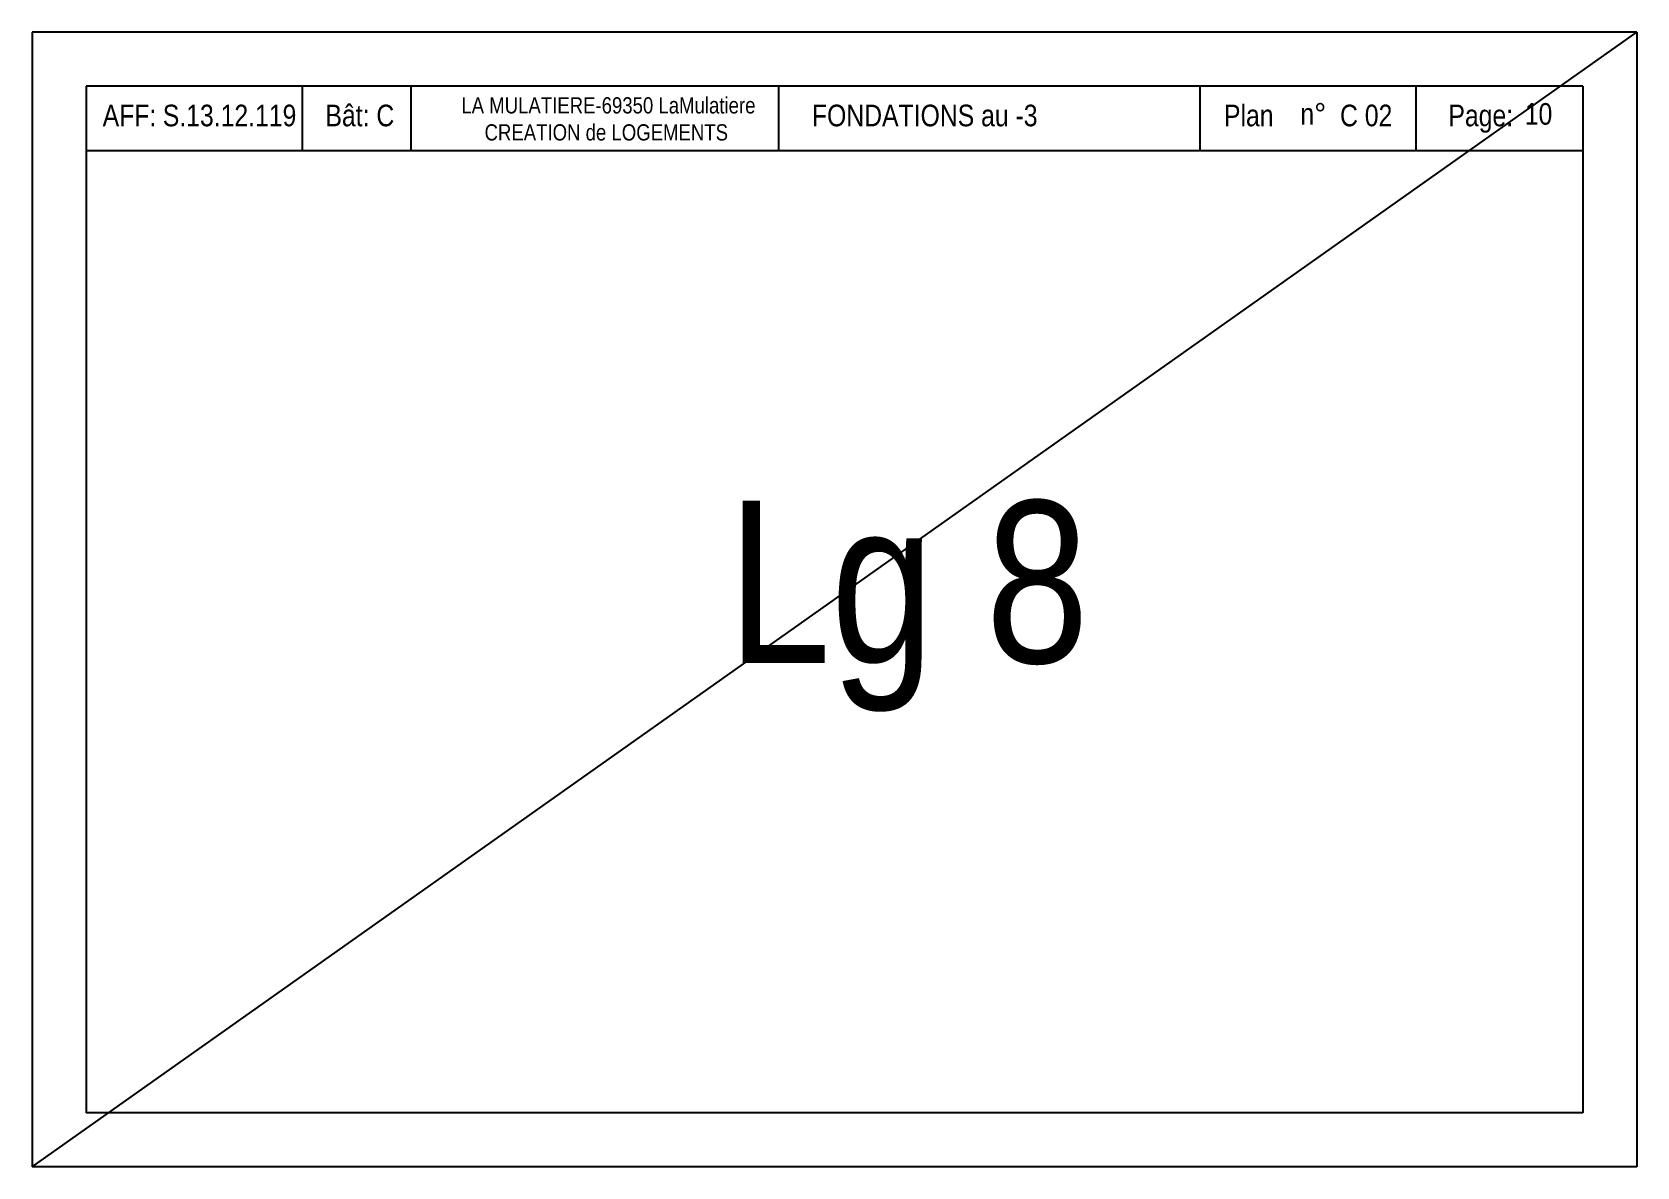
# Model space of a CAD drawing. Header units: centimetres. Extents: x -4990 to 114398, y -61489 to -12305.
# Drawn here: x 85120 to 86604, y -39133 to -38083 of the extents above; entities that cross this region are included whole.
import ezdxf

# ---------------------------------------------------------------- set-up
doc = ezdxf.new("R2010")
doc.units = ezdxf.units.CM
doc.header["$LTSCALE"] = 0.5
doc.layers.add('01_fenetres', color=171, linetype='CONTINUOUS')
doc.layers.add('01_texte', color=230, linetype='CONTINUOUS')
doc.styles.add('STYLE2', font='ARIALN.TTF')

msp = doc.modelspace()

# ---------------------------------------------------------------- texts
at = {"layer": '01_texte', "style": 'STYLE2'}
for s, height, p in [('Bât: C', 20, (85390.96, -38170.151)), ('LA MULATIERE-69350 LaMulatiere', 15, (85516.697, -38158.284)), ('Plan', 20, (86222.413, -38170.151)), ('n%%D', 20, (86293.098, -38168.709)), ('10', 20, (86500.767, -38168.709)), ('AFF:', 20, (85184.796, -38170.151)), ('S.13.12.119', 20, (85240.46, -38170.151)), ('FONDATIONS au -3', 20, (85841.118, -38170.151)), (' C 02', 20, (86323.441, -38170.151)), ('Page:', 20, (86430.082, -38170.151)), ('CREATION de LOGEMENTS', 15, (85538.179, -38183.284)), ('Lg 8', 150, (85762.965, -38666.651))]:
    msp.add_text(s, height=height, dxfattribs=at).set_placement(p)

# ---------------------------------------------------------------- linework, layer by layer
at = {"layer": '01_fenetres', "ltscale": 30}
for p, q in [((85169.5, -38133), (85169.5, -39083)), ((85169.5, -38133), (85169.5, -39083)), ((85169.5, -38133), (85169.5, -39083)), ((86554.5, -38133), (85169.5, -38133)), ((85369.5, -38133), (85369.5, -38193)), ((85470, -38133), (85470, -38193)), ((85810.173, -38133), (85810.173, -38193)), ((86200.368, -38193), (86200.368, -38133)), ((86400.368, -38193), (86400.368, -38133)), ((86554.5, -38133), (86554.5, -39083)), ((86554.5, -38193), (85169.5, -38193)), ((86554.5, -39083), (85169.5, -39083))]:
    msp.add_line(p, q, dxfattribs=at)
at = {"layer": '01_texte', "ltscale": 30}
for p, q in [((85119.5, -38083), (85119.5, -39133)), ((85119.5, -38083), (85119.5, -39133)), ((86604.5, -38083), (85119.5, -38083)), ((85119.5, -39133), (86604.5, -38083)), ((86604.5, -38083), (86604.5, -39133)), ((86604.5, -38083), (86604.5, -39133)), ((86604.5, -39133), (85119.5, -39133))]:
    msp.add_line(p, q, dxfattribs=at)

msp.set_redraw_order([(e.dxf.handle, doc.entitydb.next_handle()) for e in msp.query("TEXT MTEXT ATTDEF DIMENSION ARC_DIMENSION")])  # texts and dimensions are drawn at this point

doc.saveas('drawing.dxf')
